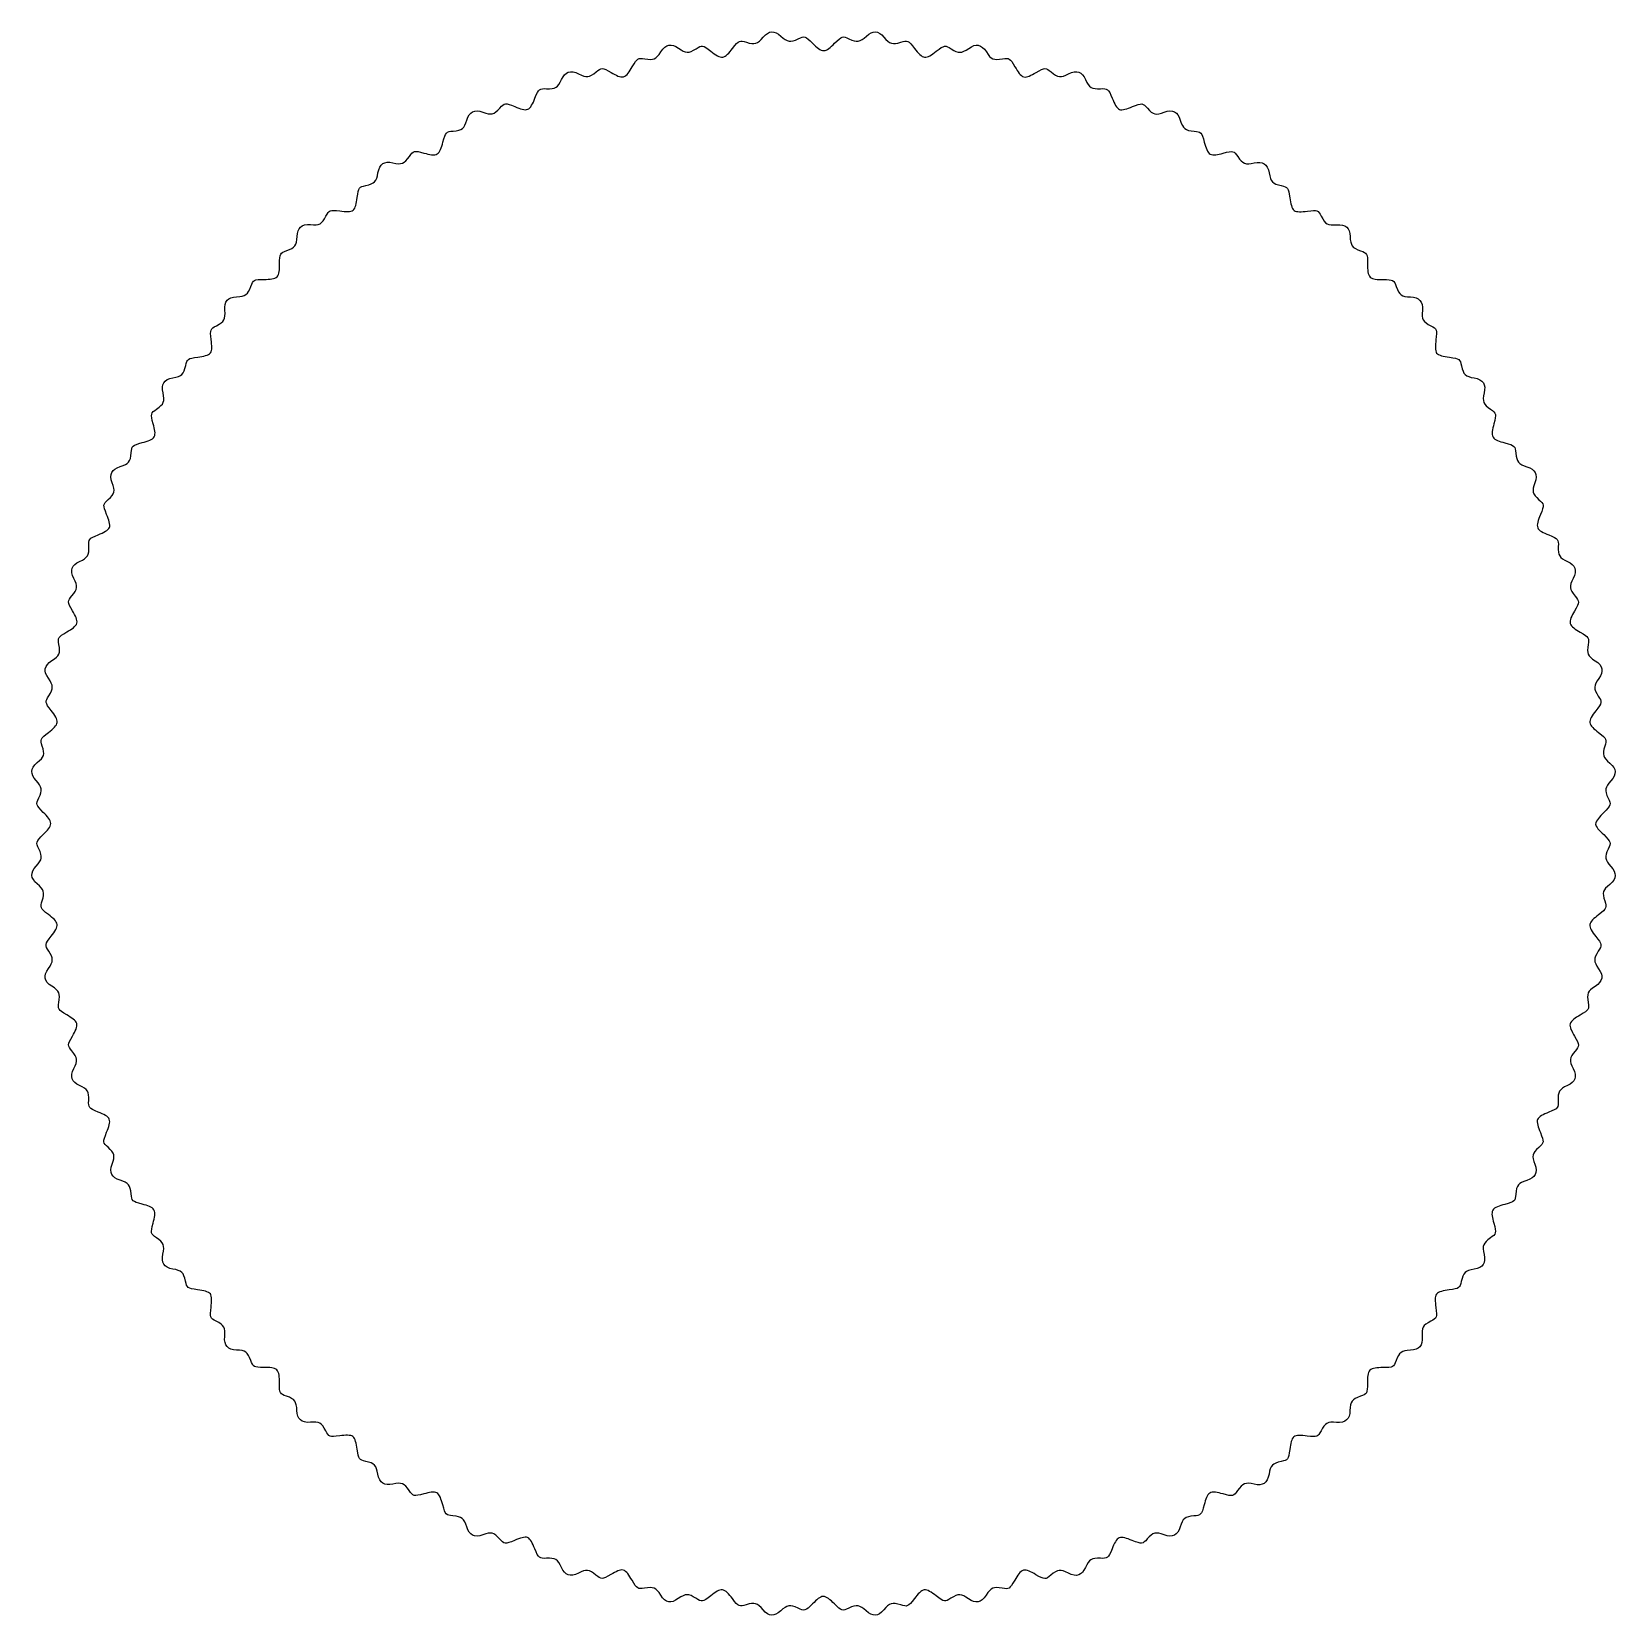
# Model space of a CAD drawing. Header units: centimetres. Extents: x -10.1 to 10.1, y -10.1 to 10.1.
import ezdxf

# ---------------------------------------------------------------- set-up
doc = ezdxf.new("R2010")
doc.units = ezdxf.units.CM
doc.header["$MEASUREMENT"] = 0
doc.layers.add('Layer 1', color=7, linetype='Continuous')

msp = doc.modelspace()

# ---------------------------------------------------------------- linework, layer by layer
at = {"layer": 'Layer 1'}
msp.add_open_spline([(-9.93643, -0.13917), (-10.02909, -0.23268), (-10.03043, -0.24232), (-9.99183, -0.32272), (-9.99183, -0.32272), (-9.94306, -0.42432), (-9.94968, -0.46047), (-10.02656, -0.54431), (-10.02656, -0.54431), (-10.06494, -0.58617), (-10.08344, -0.6236), (-10.08113, -0.66007), (-10.08113, -0.66007), (-10.07882, -0.69656), (-10.05586, -0.73171), (-10.0125, -0.76838), (-10.0125, -0.76838), (-9.92565, -0.84184), (-9.9141, -0.87643), (-9.94966, -0.98335), (-9.94966, -0.98335), (-9.97781, -1.068), (-9.97483, -1.07756), (-9.87111, -1.15864), (-9.87111, -1.15864), (-9.81248, -1.20447), (-9.76345, -1.24417), (-9.75784, -1.28432), (-9.75784, -1.28432), (-9.75256, -1.32209), (-9.78943, -1.37576), (-9.83473, -1.4348), (-9.83473, -1.4348), (-9.91487, -1.53924), (-9.91457, -1.54922), (-9.86615, -1.62414), (-9.86615, -1.62414), (-9.80498, -1.71878), (-9.80538, -1.75538), (-9.87111, -1.84821), (-9.87111, -1.84821), (-9.90393, -1.89456), (-9.91768, -1.93385), (-9.9108, -1.96975), (-9.9108, -1.96975), (-9.90392, -2.00564), (-9.87568, -2.04254), (-9.82729, -2.07228), (-9.82729, -2.07228), (-9.73038, -2.13183), (-9.71807, -2.16627), (-9.73717, -2.27733), (-9.73717, -2.27733), (-9.75229, -2.36524), (-9.75018, -2.36946), (-9.63712, -2.43691), (-9.63712, -2.43691), (-9.57321, -2.47504), (-9.5211, -2.5036), (-9.50896, -2.54605), (-9.50896, -2.54605), (-9.49682, -2.5885), (-9.52761, -2.64221), (-9.56518, -2.70645), (-9.56518, -2.70645), (-9.63164, -2.82009), (-9.62835, -2.82833), (-9.57097, -2.89662), (-9.57097, -2.89662), (-9.49848, -2.98291), (-9.49331, -3.01875), (-9.54699, -3.11904), (-9.54699, -3.11904), (-9.57379, -3.16911), (-9.58063, -3.21604), (-9.56849, -3.2505), (-9.56849, -3.2505), (-9.55634, -3.28499), (-9.52511, -3.31298), (-9.47341, -3.33649), (-9.47341, -3.33649), (-9.36986, -3.38357), (-9.35161, -3.41492), (-9.35683, -3.52749), (-9.35683, -3.52749), (-9.36096, -3.61661), (-9.3579, -3.62552), (-9.23611, -3.67549), (-9.23611, -3.67549), (-9.16726, -3.70374), (-9.11006, -3.72891), (-9.09472, -3.76644), (-9.09472, -3.76644), (-9.0803, -3.80174), (-9.10176, -3.86355), (-9.12945, -3.93263), (-9.12945, -3.93263), (-9.17842, -4.05483), (-9.17724, -4.06451), (-9.11043, -4.12363), (-9.11043, -4.12363), (-9.02604, -4.1983), (-9.01818, -4.23084), (-9.05917, -4.33695), (-9.05917, -4.33695), (-9.07963, -4.38993), (-9.07875, -4.4365), (-9.06248, -4.46924), (-9.06248, -4.46924), (-9.04622, -4.50197), (-9.01166, -4.52499), (-8.95747, -4.542), (-8.95747, -4.542), (-8.84894, -4.57607), (-8.82546, -4.60491), (-8.81691, -4.71729), (-8.81691, -4.71729), (-8.81015, -4.80624), (-8.80414, -4.81313), (-8.67718, -4.84793), (-8.67718, -4.84793), (-8.60541, -4.8676), (-8.54888, -4.88218), (-8.52587, -4.91986), (-8.52587, -4.91986), (-8.50286, -4.95754), (-8.51834, -5.01743), (-8.53745, -5.08936), (-8.53745, -5.08936), (-8.57124, -5.21659), (-8.56709, -5.22481), (-8.49363, -5.2754), (-8.49363, -5.2754), (-8.40082, -5.33933), (-8.38741, -5.37283), (-8.4126, -5.48376), (-8.4126, -5.48376), (-8.42518, -5.53914), (-8.42194, -5.58057), (-8.40185, -5.61109), (-8.40185, -5.61109), (-8.38175, -5.64163), (-8.34134, -5.66492), (-8.28527, -5.67393), (-8.28527, -5.67393), (-8.17296, -5.69196), (-8.14868, -5.71859), (-8.12404, -5.82855), (-8.12404, -5.82855), (-8.10452, -5.9156), (-8.10047, -5.91839), (-7.97025, -5.93769), (-7.97025, -5.93769), (-7.89663, -5.9486), (-7.83286, -5.95844), (-7.80819, -5.99061), (-7.80819, -5.99061), (-7.78499, -6.02087), (-7.79052, -6.08618), (-7.79909, -6.16011), (-7.79909, -6.16011), (-7.81426, -6.29088), (-7.81194, -6.2956), (-7.73294, -6.33705), (-7.73294, -6.33705), (-7.63315, -6.3894), (-7.6137, -6.41987), (-7.62545, -6.53301), (-7.62545, -6.53301), (-7.63132, -6.5895), (-7.61912, -6.63466), (-7.59486, -6.66199), (-7.59486, -6.66199), (-7.5706, -6.68933), (-7.53172, -6.70274), (-7.47497, -6.70498), (-7.47497, -6.70498), (-7.36131, -6.70948), (-7.33148, -6.73103), (-7.2939, -6.83727), (-7.2939, -6.83727), (-7.26415, -6.92136), (-7.25687, -6.92689), (-7.12523, -6.92739), (-7.12523, -6.92739), (-7.05081, -6.92767), (-6.99281, -6.92683), (-6.96152, -6.95798), (-6.96152, -6.95798), (-6.93023, -6.98913), (-6.92873, -7.04975), (-6.92845, -7.12417), (-6.92845, -7.12417), (-6.92795, -7.25581), (-6.92242, -7.26309), (-6.83833, -7.29284), (-6.83833, -7.29284), (-6.73209, -7.33042), (-6.71054, -7.36025), (-6.70604, -7.47391), (-6.70604, -7.47391), (-6.70379, -7.53066), (-6.68956, -7.56954), (-6.66222, -7.5938), (-6.66222, -7.5938), (-6.63488, -7.61806), (-6.59055, -7.63109), (-6.53406, -7.62522), (-6.53406, -7.62522), (-6.42092, -7.61347), (-6.39046, -7.63292), (-6.3381, -7.73271), (-6.3381, -7.73271), (-6.29666, -7.8117), (-6.29193, -7.8132), (-6.16116, -7.79803), (-6.16116, -7.79803), (-6.08723, -7.78945), (-6.02383, -7.78246), (-5.99166, -7.80713), (-5.99166, -7.80713), (-5.9614, -7.83033), (-5.94965, -7.89557), (-5.93874, -7.96919), (-5.93874, -7.96919), (-5.91944, -8.09941), (-5.91664, -8.10347), (-5.8296, -8.12298), (-5.8296, -8.12298), (-5.71964, -8.14763), (-5.69302, -8.17273), (-5.67498, -8.28504), (-5.67498, -8.28504), (-5.66598, -8.34111), (-5.64267, -8.38153), (-5.61214, -8.40162), (-5.61214, -8.40162), (-5.58161, -8.42172), (-5.54019, -8.42494), (-5.48481, -8.41237), (-5.48481, -8.41237), (-5.37388, -8.38718), (-5.34037, -8.40059), (-5.27645, -8.4934), (-5.27645, -8.4934), (-5.22585, -8.56687), (-5.21765, -8.57101), (-5.09041, -8.53722), (-5.09041, -8.53722), (-5.01848, -8.51812), (-4.96171, -8.50206), (-4.92339, -8.52399), (-4.92339, -8.52399), (-4.88507, -8.54592), (-4.86865, -8.60435), (-4.84898, -8.67613), (-4.84898, -8.67613), (-4.81418, -8.80309), (-4.80729, -8.80993), (-4.71834, -8.81669), (-4.71834, -8.81669), (-4.60597, -8.82523), (-4.57712, -8.84872), (-4.54305, -8.95725), (-4.54305, -8.95725), (-4.52604, -9.01144), (-4.50302, -9.04516), (-4.47029, -9.06143), (-4.47029, -9.06143), (-4.43756, -9.0777), (-4.39098, -9.07941), (-4.338, -9.05895), (-4.338, -9.05895), (-4.23189, -9.01797), (-4.19935, -9.02582), (-4.12468, -9.11021), (-4.12468, -9.11021), (-4.06557, -9.17702), (-4.05588, -9.1782), (-3.93368, -9.12923), (-3.93368, -9.12923), (-3.8646, -9.10155), (-3.80502, -9.07834), (-3.76749, -9.09368), (-3.76749, -9.09368), (-3.73219, -9.1081), (-3.70479, -9.16704), (-3.67654, -9.23589), (-3.67654, -9.23589), (-3.62656, -9.35768), (-3.61765, -9.36074), (-3.52854, -9.35661), (-3.52854, -9.35661), (-3.41597, -9.35139), (-3.38463, -9.36964), (-3.33754, -9.47319), (-3.33754, -9.47319), (-3.31403, -9.52489), (-3.28685, -9.55613), (-3.25238, -9.56827), (-3.25238, -9.56827), (-3.21791, -9.58041), (-3.17099, -9.57358), (-3.12092, -9.54677), (-3.12092, -9.54677), (-3.02063, -9.49309), (-2.98396, -9.49826), (-2.89768, -9.57075), (-2.89768, -9.57075), (-2.82938, -9.62813), (-2.82115, -9.63143), (-2.70751, -9.56496), (-2.70751, -9.56496), (-2.64327, -9.52739), (-2.59319, -9.49698), (-2.55041, -9.50791), (-2.55041, -9.50791), (-2.50763, -9.51884), (-2.47609, -9.57298), (-2.43796, -9.63689), (-2.43796, -9.63689), (-2.37051, -9.74994), (-2.3663, -9.75205), (-2.27838, -9.73694), (-2.27838, -9.73694), (-2.16732, -9.71784), (-2.13288, -9.73015), (-2.07333, -9.82706), (-2.07333, -9.82706), (-2.0436, -9.87545), (-2.0067, -9.90369), (-1.9708, -9.91057), (-1.9708, -9.91057), (-1.9349, -9.91745), (-1.89561, -9.9037), (-1.84926, -9.87088), (-1.84926, -9.87088), (-1.75643, -9.80515), (-1.71983, -9.80475), (-1.62519, -9.86592), (-1.62519, -9.86592), (-1.55027, -9.91434), (-1.54029, -9.91464), (-1.43585, -9.8345), (-1.43585, -9.8345), (-1.37681, -9.78919), (-1.32634, -9.75281), (-1.2862, -9.75843), (-1.2862, -9.75843), (-1.24844, -9.76371), (-1.20553, -9.81224), (-1.1597, -9.87088), (-1.1597, -9.87088), (-1.07863, -9.9746), (-1.06989, -9.97758), (-0.98524, -9.94943), (-0.98524, -9.94943), (-0.87831, -9.91387), (-0.8429, -9.92625), (-0.76944, -10.0131), (-0.76944, -10.0131), (-0.73276, -10.05646), (-0.6976, -10.07859), (-0.66113, -10.0809), (-0.66113, -10.0809), (-0.62465, -10.08321), (-0.58723, -10.06554), (-0.54537, -10.02716), (-0.54537, -10.02716), (-0.46153, -9.95028), (-0.42537, -9.94366), (-0.32378, -9.99243), (-0.32378, -9.99243), (-0.24336, -10.03104), (-0.23373, -10.0297), (-0.14023, -9.93703), (-0.14023, -9.93703), (-0.08737, -9.88464), (-0.04713, -9.84284), (-0.00298, -9.84277), (-0.00298, -9.84277), (0.04117, -9.84269), (0.08554, -9.88464), (0.13841, -9.93703), (0.13841, -9.93703), (0.23192, -10.02969), (0.24155, -10.03103), (0.32196, -9.99243), (0.32196, -9.99243), (0.42355, -9.94366), (0.45971, -9.95028), (0.54355, -10.02716), (0.54355, -10.02716), (0.58541, -10.06554), (0.62283, -10.08322), (0.65931, -10.0809), (0.65931, -10.0809), (0.69579, -10.07859), (0.73012, -10.05646), (0.7668, -10.0131), (0.7668, -10.0131), (0.84026, -9.92625), (0.87567, -9.9147), (0.9826, -9.95026), (0.9826, -9.95026), (1.06725, -9.97841), (1.07599, -9.9746), (1.15706, -9.87088), (1.15706, -9.87088), (1.20289, -9.81225), (1.24342, -9.76405), (1.28356, -9.75843), (1.28356, -9.75843), (1.32132, -9.75315), (1.375, -9.79002), (1.43404, -9.83532), (1.43404, -9.83532), (1.53848, -9.91546), (1.54764, -9.91433), (1.62256, -9.86591), (1.62256, -9.86591), (1.7172, -9.80474), (1.75379, -9.80596), (1.84663, -9.8717), (1.84663, -9.8717), (1.89298, -9.90452), (1.93228, -9.91744), (1.96817, -9.91056), (1.96817, -9.91056), (2.00407, -9.90368), (2.04179, -9.87544), (2.07152, -9.82705), (2.07152, -9.82705), (2.13108, -9.73014), (2.16469, -9.71866), (2.27575, -9.73775), (2.27575, -9.73775), (2.36366, -9.75287), (2.36788, -9.74993), (2.43533, -9.63688), (2.43533, -9.63688), (2.47346, -9.57297), (2.50285, -9.52168), (2.5453, -9.50955), (2.5453, -9.50955), (2.58775, -9.49741), (2.64064, -9.5282), (2.70488, -9.56577), (2.70488, -9.56577), (2.81851, -9.63224), (2.82758, -9.62894), (2.89588, -9.57156), (2.89588, -9.57156), (2.98216, -9.49907), (3.01801, -9.4939), (3.1183, -9.54758), (3.1183, -9.54758), (3.16837, -9.57438), (3.21529, -9.58122), (3.24976, -9.56908), (3.24976, -9.56908), (3.28423, -9.55694), (3.31142, -9.5257), (3.33492, -9.474), (3.33492, -9.474), (3.382, -9.37045), (3.41417, -9.3522), (3.52674, -9.35742), (3.52674, -9.35742), (3.61585, -9.36155), (3.62394, -9.35849), (3.67391, -9.2367), (3.67391, -9.2367), (3.70216, -9.16785), (3.72816, -9.11065), (3.76569, -9.09531), (3.76569, -9.09531), (3.80099, -9.08089), (3.8628, -9.10235), (3.93188, -9.13004), (3.93188, -9.13004), (4.05408, -9.17901), (4.06377, -9.17783), (4.12288, -9.11102), (4.12288, -9.11102), (4.19755, -9.02662), (4.23009, -9.01877), (4.3362, -9.05976), (4.3362, -9.05976), (4.38918, -9.08022), (4.43576, -9.07933), (4.46849, -9.06307), (4.46849, -9.06307), (4.50122, -9.0468), (4.52424, -9.01225), (4.54125, -8.95806), (4.54125, -8.95806), (4.57532, -8.84953), (4.60334, -8.82604), (4.71571, -8.8175), (4.71571, -8.8175), (4.80466, -8.81074), (4.81237, -8.80473), (4.84717, -8.67777), (4.84717, -8.67777), (4.86684, -8.60599), (4.88142, -8.54947), (4.9191, -8.52646), (4.9191, -8.52646), (4.95678, -8.50346), (5.01584, -8.51893), (5.08777, -8.53804), (5.08777, -8.53804), (5.215, -8.57183), (5.22321, -8.56768), (5.27381, -8.49422), (5.27381, -8.49422), (5.33773, -8.40141), (5.37207, -8.388), (5.483, -8.41319), (5.483, -8.41319), (5.53838, -8.42577), (5.5798, -8.42254), (5.61033, -8.40244), (5.61033, -8.40244), (5.64086, -8.38234), (5.66416, -8.34193), (5.67317, -8.28586), (5.67317, -8.28586), (5.69121, -8.17355), (5.71783, -8.14928), (5.82779, -8.12463), (5.82779, -8.12463), (5.91483, -8.10512), (5.91763, -8.10106), (5.93693, -7.97084), (5.93693, -7.97084), (5.94784, -7.89722), (5.95768, -7.83345), (5.98985, -7.80878), (5.98985, -7.80878), (6.02011, -7.78558), (6.08542, -7.79111), (6.15935, -7.79968), (6.15935, -7.79968), (6.29012, -7.81485), (6.29485, -7.81253), (6.33629, -7.73353), (6.33629, -7.73353), (6.38864, -7.63374), (6.41911, -7.61512), (6.53225, -7.62687), (6.53225, -7.62687), (6.58874, -7.63274), (6.63389, -7.61971), (6.66123, -7.59545), (6.66123, -7.59545), (6.68857, -7.57119), (6.70198, -7.53231), (6.70422, -7.47556), (6.70422, -7.47556), (6.70872, -7.3619), (6.73027, -7.33207), (6.83651, -7.29449), (6.83651, -7.29449), (6.92061, -7.26474), (6.92613, -7.25746), (6.92663, -7.12582), (6.92663, -7.12582), (6.92691, -7.0514), (6.92607, -6.9934), (6.95722, -6.96211), (6.95722, -6.96211), (6.98837, -6.93082), (7.04899, -6.92932), (7.12341, -6.92904), (7.12341, -6.92904), (7.25505, -6.92854), (7.26233, -6.92301), (7.29208, -6.83892), (7.29208, -6.83892), (7.32966, -6.73268), (7.35949, -6.71113), (7.47315, -6.70663), (7.47315, -6.70663), (7.5299, -6.70438), (7.56878, -6.69097), (7.59304, -6.66364), (7.59304, -6.66364), (7.6173, -6.6363), (7.63033, -6.59114), (7.62446, -6.53466), (7.62446, -6.53466), (7.61271, -6.42152), (7.63216, -6.39106), (7.73195, -6.3387), (7.73195, -6.3387), (7.81094, -6.29726), (7.81244, -6.29335), (7.79727, -6.16259), (7.79727, -6.16259), (7.78869, -6.08866), (7.7817, -6.02444), (7.80637, -5.99226), (7.80637, -5.99226), (7.82957, -5.962), (7.89481, -5.95025), (7.96843, -5.93934), (7.96843, -5.93934), (8.09865, -5.92004), (8.10271, -5.91724), (8.12222, -5.8302), (8.12222, -5.8302), (8.14687, -5.72024), (8.17197, -5.69445), (8.28428, -5.67641), (8.28428, -5.67641), (8.34035, -5.66741), (8.38077, -5.6441), (8.40086, -5.61357), (8.40086, -5.61357), (8.42096, -5.58304), (8.42418, -5.54162), (8.41161, -5.48624), (8.41161, -5.48624), (8.38642, -5.37531), (8.39983, -5.34097), (8.49264, -5.27705), (8.49264, -5.27705), (8.56611, -5.22645), (8.57025, -5.21825), (8.53646, -5.09101), (8.53646, -5.09101), (8.51736, -5.01908), (8.5013, -4.96314), (8.52323, -4.92482), (8.52323, -4.92482), (8.54516, -4.8865), (8.60442, -4.86925), (8.67619, -4.84958), (8.67619, -4.84958), (8.80315, -4.81478), (8.80916, -4.80789), (8.81592, -4.71894), (8.81592, -4.71894), (8.82446, -4.60657), (8.84795, -4.57855), (8.95648, -4.54448), (8.95648, -4.54448), (9.01067, -4.52747), (9.04522, -4.50445), (9.06149, -4.47172), (9.06149, -4.47172), (9.07776, -4.43899), (9.07865, -4.39241), (9.05818, -4.33943), (9.05818, -4.33943), (9.0172, -4.23332), (9.02505, -4.20078), (9.10944, -4.12611), (9.10944, -4.12611), (9.17625, -4.067), (9.17743, -4.05731), (9.12846, -3.93511), (9.12846, -3.93511), (9.10078, -3.86603), (9.0784, -3.80644), (9.09373, -3.76892), (9.09373, -3.76892), (9.10815, -3.73362), (9.16627, -3.7054), (9.23512, -3.67714), (9.23512, -3.67714), (9.35691, -3.62716), (9.35997, -3.61907), (9.35584, -3.52997), (9.35584, -3.52997), (9.35062, -3.4174), (9.36887, -3.38523), (9.47242, -3.33815), (9.47242, -3.33815), (9.52412, -3.31464), (9.55536, -3.28746), (9.5675, -3.25299), (9.5675, -3.25299), (9.57964, -3.21852), (9.57281, -3.1716), (9.546, -3.12153), (9.546, -3.12153), (9.49232, -3.02124), (9.49832, -2.98539), (9.5708, -2.89911), (9.5708, -2.89911), (9.62818, -2.83081), (9.63148, -2.82175), (9.56501, -2.70811), (9.56501, -2.70811), (9.52744, -2.64387), (9.49703, -2.59462), (9.50796, -2.55184), (9.50796, -2.55184), (9.51889, -2.50906), (9.57221, -2.47752), (9.63612, -2.43939), (9.63612, -2.43939), (9.74917, -2.37194), (9.75211, -2.36773), (9.73699, -2.27981), (9.73699, -2.27981), (9.71789, -2.16875), (9.72937, -2.13431), (9.82629, -2.07476), (9.82629, -2.07476), (9.87468, -2.04503), (9.90292, -2.00731), (9.9098, -1.97141), (9.9098, -1.97141), (9.91668, -1.93551), (9.90376, -1.89622), (9.87094, -1.84987), (9.87094, -1.84987), (9.80521, -1.75704), (9.80481, -1.72044), (9.86598, -1.6258), (9.86598, -1.6258), (9.9144, -1.55088), (9.9147, -1.54173), (9.83456, -1.43728), (9.83456, -1.43728), (9.78925, -1.37824), (9.75205, -1.32694), (9.75767, -1.2868), (9.75767, -1.2868), (9.76295, -1.24904), (9.81231, -1.20696), (9.87094, -1.16112), (9.87094, -1.16112), (9.97466, -1.08005), (9.97764, -1.07048), (9.94949, -0.98583), (9.94949, -0.98583), (9.91393, -0.8789), (9.92365, -0.84706), (10.01233, -0.77582), (10.01233, -0.77582), (10.0566, -0.74025), (10.07865, -0.69902), (10.08096, -0.66255), (10.08096, -0.66255), (10.08326, -0.62607), (10.06477, -0.58865), (10.02639, -0.54679), (10.02639, -0.54679), (9.94951, -0.46295), (9.94372, -0.42679), (9.99249, -0.3252), (9.99249, -0.3252), (10.0311, -0.24478), (10.02893, -0.23515), (9.93627, -0.14165), (9.93627, -0.14165), (9.88388, -0.08879), (9.85636, -0.08045), (9.82961, -0.00936), (9.82961, -0.00936), (9.8413, 0.04283), (9.88388, 0.08661), (9.93627, 0.13947), (9.93627, 0.13947), (10.02893, 0.23298), (10.0311, 0.24262), (9.99249, 0.32302), (9.99249, 0.32302), (9.94372, 0.42462), (9.95034, 0.46077), (10.02722, 0.54461), (10.02722, 0.54461), (10.06561, 0.58647), (10.08328, 0.6239), (10.08096, 0.66037), (10.08096, 0.66037), (10.07866, 0.69686), (10.05652, 0.73118), (10.01316, 0.76786), (10.01316, 0.76786), (9.92631, 0.84132), (9.91393, 0.87674), (9.94949, 0.98366), (9.94949, 0.98366), (9.97764, 1.06831), (9.97466, 1.07705), (9.87094, 1.15812), (9.87094, 1.15812), (9.81231, 1.20395), (9.76411, 1.24448), (9.75849, 1.28462), (9.75849, 1.28462), (9.75321, 1.32239), (9.78925, 1.37606), (9.83456, 1.4351), (9.83456, 1.4351), (9.9147, 1.53954), (9.9144, 1.54869), (9.86598, 1.62362), (9.86598, 1.62362), (9.80481, 1.71826), (9.80603, 1.75486), (9.87177, 1.84769), (9.87177, 1.84769), (9.90459, 1.89404), (9.91751, 1.93333), (9.91063, 1.96923), (9.91063, 1.96923), (9.90375, 2.00512), (9.87551, 2.04285), (9.82712, 2.07258), (9.82712, 2.07258), (9.73021, 2.13213), (9.7179, 2.16657), (9.737, 2.27763), (9.737, 2.27763), (9.75212, 2.36554), (9.75001, 2.36893), (9.63695, 2.43638), (9.63695, 2.43638), (9.57304, 2.47451), (9.52175, 2.5039), (9.50962, 2.54635), (9.50962, 2.54635), (9.49748, 2.5888), (9.52744, 2.64169), (9.56502, 2.70593), (9.56502, 2.70593), (9.63148, 2.81957), (9.62819, 2.82864), (9.57081, 2.89693), (9.57081, 2.89693), (9.49832, 2.98322), (9.49315, 3.01906), (9.54683, 3.11935), (9.54683, 3.11935), (9.57363, 3.16942), (9.58047, 3.21635), (9.56833, 3.25081), (9.56833, 3.25081), (9.55618, 3.2853), (9.52495, 3.31247), (9.47325, 3.33597), (9.47325, 3.33597), (9.3697, 3.38305), (9.35227, 3.41523), (9.35749, 3.52779), (9.35749, 3.52779), (9.36162, 3.61691), (9.35773, 3.62499), (9.23595, 3.67496), (9.23595, 3.67496), (9.1671, 3.70321), (9.1099, 3.72921), (9.09456, 3.76674), (9.09456, 3.76674), (9.08014, 3.80204), (9.1016, 3.86385), (9.12929, 3.93293), (9.12929, 3.93293), (9.17826, 4.05513), (9.17708, 4.06481), (9.11027, 4.12393), (9.11027, 4.12393), (9.02588, 4.1986), (9.01802, 4.23114), (9.05901, 4.33725), (9.05901, 4.33725), (9.07947, 4.39023), (9.07859, 4.4368), (9.06232, 4.46954), (9.06232, 4.46954), (9.04606, 4.50227), (9.0115, 4.52529), (8.95731, 4.5423), (8.95731, 4.5423), (8.84878, 4.57637), (8.8253, 4.60439), (8.81675, 4.71676), (8.81675, 4.71676), (8.80999, 4.80571), (8.80398, 4.81342), (8.67702, 4.84822), (8.67702, 4.84822), (8.60525, 4.86789), (8.54954, 4.88247), (8.52654, 4.92015), (8.52654, 4.92015), (8.50354, 4.95783), (8.51819, 5.01689), (8.53729, 5.08882), (8.53729, 5.08882), (8.57108, 5.21605), (8.56693, 5.22427), (8.49347, 5.27486), (8.49347, 5.27486), (8.40066, 5.33879), (8.38725, 5.37312), (8.41244, 5.48405), (8.41244, 5.48405), (8.42502, 5.53943), (8.42261, 5.58086), (8.40252, 5.61138), (8.40252, 5.61138), (8.38242, 5.64192), (8.34119, 5.66521), (8.28511, 5.67422), (8.28511, 5.67422), (8.1728, 5.69225), (8.14852, 5.71888), (8.12388, 5.82884), (8.12388, 5.82884), (8.10436, 5.91589), (8.10031, 5.91868), (7.97009, 5.93798), (7.97009, 5.93798), (7.89647, 5.94889), (7.8327, 5.95873), (7.80803, 5.9909), (7.80803, 5.9909), (7.78483, 6.02116), (7.79036, 6.08647), (7.79893, 6.1604), (7.79893, 6.1604), (7.8141, 6.29117), (7.81178, 6.29589), (7.73278, 6.33734), (7.73278, 6.33734), (7.63299, 6.38969), (7.61437, 6.42016), (7.62612, 6.5333), (7.62612, 6.5333), (7.63199, 6.58979), (7.61896, 6.63412), (7.5947, 6.66146), (7.5947, 6.66146), (7.57044, 6.6888), (7.53156, 6.70303), (7.47481, 6.70528), (7.47481, 6.70528), (7.36115, 6.70978), (7.33132, 6.73051), (7.29374, 6.83674), (7.29374, 6.83674), (7.26399, 6.92083), (7.25671, 6.92719), (7.12507, 6.92769), (7.12507, 6.92769), (7.05065, 6.92797), (6.99265, 6.92713), (6.96136, 6.95828), (6.96136, 6.95828), (6.93007, 6.98943), (6.92857, 7.05005), (6.92829, 7.12447), (6.92829, 7.12447), (6.92779, 7.25611), (6.92226, 7.26339), (6.83817, 7.29314), (6.83817, 7.29314), (6.73193, 7.33072), (6.71038, 7.36055), (6.70588, 7.47421), (6.70588, 7.47421), (6.70363, 7.53096), (6.69022, 7.56984), (6.66289, 7.5941), (6.66289, 7.5941), (6.63555, 7.61836), (6.59039, 7.63056), (6.53391, 7.62469), (6.53391, 7.62469), (6.42077, 7.61294), (6.39031, 7.63239), (6.33795, 7.73218), (6.33795, 7.73218), (6.29651, 7.81117), (6.2926, 7.8135), (6.16184, 7.79833), (6.16184, 7.79833), (6.08791, 7.78975), (6.02369, 7.78276), (5.99151, 7.80743), (5.99151, 7.80743), (5.96125, 7.83063), (5.9495, 7.89587), (5.93859, 7.96949), (5.93859, 7.96949), (5.91929, 8.09971), (5.91649, 8.10377), (5.82945, 8.12328), (5.82945, 8.12328), (5.71949, 8.14793), (5.69287, 8.1722), (5.67483, 8.28451), (5.67483, 8.28451), (5.66583, 8.34058), (5.64252, 8.38182), (5.61199, 8.40192), (5.61199, 8.40192), (5.58146, 8.42202), (5.54004, 8.42442), (5.48466, 8.41184), (5.48466, 8.41184), (5.37373, 8.38665), (5.34022, 8.40006), (5.2763, 8.49287), (5.2763, 8.49287), (5.2257, 8.56633), (5.2175, 8.57048), (5.09026, 8.53669), (5.09026, 8.53669), (5.01833, 8.51759), (4.96239, 8.50236), (4.92407, 8.52429), (4.92407, 8.52429), (4.88575, 8.54622), (4.8685, 8.60465), (4.84883, 8.67643), (4.84883, 8.67643), (4.81403, 8.80339), (4.80714, 8.8094), (4.71819, 8.81616), (4.71819, 8.81616), (4.60582, 8.8247), (4.5778, 8.84819), (4.54373, 8.95672), (4.54373, 8.95672), (4.52672, 9.01091), (4.50287, 9.04546), (4.47014, 9.06173), (4.47014, 9.06173), (4.43741, 9.078), (4.39165, 9.07889), (4.33868, 9.05842), (4.33868, 9.05842), (4.23257, 9.01744), (4.19921, 9.02529), (4.12453, 9.10968), (4.12453, 9.10968), (4.06542, 9.17649), (4.05573, 9.17767), (3.93353, 9.1287), (3.93353, 9.1287), (3.86445, 9.10102), (3.80569, 9.07864), (3.76817, 9.09397), (3.76817, 9.09397), (3.73287, 9.10839), (3.70465, 9.16733), (3.67639, 9.23618), (3.67639, 9.23618), (3.62641, 9.35797), (3.6175, 9.36103), (3.52839, 9.3569), (3.52839, 9.3569), (3.41582, 9.35168), (3.38448, 9.36911), (3.33739, 9.47266), (3.33739, 9.47266), (3.31388, 9.52436), (3.2867, 9.5556), (3.25223, 9.56774), (3.25223, 9.56774), (3.21776, 9.57988), (3.17084, 9.57305), (3.12077, 9.54624), (3.12077, 9.54624), (3.02048, 9.49256), (2.98463, 9.49856), (2.89835, 9.57104), (2.89835, 9.57104), (2.83005, 9.62842), (2.82099, 9.63172), (2.70735, 9.56525), (2.70735, 9.56525), (2.64311, 9.52768), (2.59303, 9.49727), (2.55025, 9.5082), (2.55025, 9.5082), (2.50747, 9.51913), (2.47593, 9.57245), (2.4378, 9.63636), (2.4378, 9.63636), (2.37035, 9.74941), (2.36614, 9.75235), (2.27823, 9.73723), (2.27823, 9.73723), (2.16717, 9.71813), (2.13356, 9.72961), (2.074, 9.82653), (2.074, 9.82653), (2.04427, 9.87492), (2.00655, 9.90316), (1.97065, 9.91004), (1.97065, 9.91004), (1.93475, 9.91692), (1.89546, 9.904), (1.84911, 9.87118), (1.84911, 9.87118), (1.75628, 9.80545), (1.71968, 9.80422), (1.62504, 9.86539), (1.62504, 9.86539), (1.55012, 9.91381), (1.54097, 9.91494), (1.43652, 9.8348), (1.43652, 9.8348), (1.37748, 9.78949), (1.32619, 9.75229), (1.28604, 9.75791), (1.28604, 9.75791), (1.24828, 9.76319), (1.20537, 9.81172), (1.15954, 9.87036), (1.15954, 9.87036), (1.07847, 9.97408), (1.06973, 9.97788), (0.98508, 9.94974), (0.98508, 9.94974), (0.87815, 9.91418), (0.84274, 9.92573), (0.76928, 10.01258), (0.76928, 10.01258), (0.7326, 10.05592), (0.69827, 10.07888), (0.66179, 10.08119), (0.66179, 10.08119), (0.62531, 10.0835), (0.58789, 10.065), (0.54603, 10.02662), (0.54603, 10.02662), (0.46219, 9.94974), (0.4252, 9.94312), (0.32361, 9.99189), (0.32361, 9.99189), (0.24319, 10.0305), (0.23439, 10.02916), (0.14088, 9.93649), (0.14088, 9.93649), (0.08802, 9.8841), (0.04695, 9.8423), (0.0028, 9.84223), (0.0028, 9.84223), (-0.04135, 9.84216), (-0.08572, 9.8841), (-0.13859, 9.93649), (-0.13859, 9.93649), (-0.23209, 10.02916), (-0.24089, 10.0305), (-0.3213, 9.99189), (-0.3213, 9.99189), (-0.42289, 9.94312), (-0.45988, 9.94974), (-0.54372, 10.02662), (-0.54372, 10.02662), (-0.58558, 10.065), (-0.62217, 10.0835), (-0.65865, 10.08119), (-0.65865, 10.08119), (-0.69513, 10.07888), (-0.73029, 10.05592), (-0.76696, 10.01256), (-0.76696, 10.01256), (-0.84042, 9.92571), (-0.87583, 9.91416), (-0.98276, 9.94972), (-0.98276, 9.94972), (-1.06741, 9.97787), (-1.07615, 9.97489), (-1.15722, 9.87117), (-1.15722, 9.87117), (-1.20305, 9.81254), (-1.24358, 9.76434), (-1.28372, 9.75872), (-1.28372, 9.75872), (-1.32148, 9.75344), (-1.37516, 9.78948), (-1.4342, 9.83479), (-1.4342, 9.83479), (-1.53864, 9.91493), (-1.5478, 9.91463), (-1.62272, 9.86621), (-1.62272, 9.86621), (-1.71736, 9.80504), (-1.75395, 9.80627), (-1.84679, 9.872), (-1.84679, 9.872), (-1.89314, 9.90482), (-1.93244, 9.91774), (-1.96834, 9.91086), (-1.96834, 9.91086), (-2.00423, 9.90398), (-2.04195, 9.87574), (-2.07169, 9.82735), (-2.07169, 9.82735), (-2.13124, 9.73044), (-2.16485, 9.71813), (-2.27591, 9.73723), (-2.27591, 9.73723), (-2.36382, 9.75235), (-2.36804, 9.75024), (-2.43549, 9.63718), (-2.43549, 9.63718), (-2.47362, 9.57327), (-2.50301, 9.52198), (-2.54546, 9.50985), (-2.54546, 9.50985), (-2.58791, 9.49771), (-2.6408, 9.52767), (-2.70504, 9.56525), (-2.70504, 9.56525), (-2.81867, 9.63172), (-2.82774, 9.62842), (-2.89604, 9.57104), (-2.89604, 9.57104), (-2.98232, 9.49855), (-3.01817, 9.49338), (-3.11846, 9.54706), (-3.11846, 9.54706), (-3.16853, 9.57386), (-3.21545, 9.5807), (-3.24992, 9.56856), (-3.24992, 9.56856), (-3.28439, 9.55642), (-3.31158, 9.52518), (-3.33508, 9.47348), (-3.33508, 9.47348), (-3.38216, 9.36993), (-3.41351, 9.35251), (-3.52608, 9.35772), (-3.52608, 9.35772), (-3.61519, 9.36185), (-3.6241, 9.35879), (-3.67408, 9.237), (-3.67408, 9.237), (-3.70233, 9.16815), (-3.72833, 9.11012), (-3.76586, 9.09479), (-3.76586, 9.09479), (-3.80116, 9.08037), (-3.86214, 9.10183), (-3.93122, 9.12952), (-3.93122, 9.12952), (-4.05342, 9.17849), (-4.06311, 9.17814), (-4.12222, 9.11133), (-4.12222, 9.11133), (-4.19689, 9.02693), (-4.23026, 9.01826), (-4.33637, 9.05924), (-4.33637, 9.05924), (-4.38935, 9.0797), (-4.43593, 9.07881), (-4.46866, 9.06255), (-4.46866, 9.06255), (-4.50139, 9.04628), (-4.52441, 9.01256), (-4.54142, 8.95837), (-4.54142, 8.95837), (-4.57549, 8.84984), (-4.60351, 8.82635), (-4.71588, 8.81781), (-4.71588, 8.81781), (-4.80483, 8.81105), (-4.81172, 8.80421), (-4.84652, 8.67725), (-4.84652, 8.67725), (-4.86619, 8.60547), (-4.8816, 8.54977), (-4.91928, 8.52677), (-4.91928, 8.52677), (-4.95696, 8.50377), (-5.01602, 8.51924), (-5.08795, 8.53835), (-5.08795, 8.53835), (-5.21518, 8.57214), (-5.22339, 8.56799), (-5.27399, 8.49453), (-5.27399, 8.49453), (-5.33791, 8.40172), (-5.37225, 8.38831), (-5.48318, 8.4135), (-5.48318, 8.4135), (-5.53856, 8.42608), (-5.57998, 8.42285), (-5.61051, 8.40275), (-5.61051, 8.40275), (-5.64104, 8.38265), (-5.66434, 8.34224), (-5.67335, 8.28617), (-5.67335, 8.28617), (-5.69139, 8.17386), (-5.71718, 8.14876), (-5.82714, 8.12411), (-5.82714, 8.12411), (-5.91418, 8.1046), (-5.91781, 8.10137), (-5.93711, 7.97115), (-5.93711, 7.97115), (-5.94802, 7.89753), (-5.95786, 7.83376), (-5.99003, 7.80909), (-5.99003, 7.80909), (-6.02029, 7.78589), (-6.0856, 7.79142), (-6.15953, 7.79999), (-6.15953, 7.79999), (-6.2903, 7.81516), (-6.29503, 7.81284), (-6.33647, 7.73384), (-6.33647, 7.73384), (-6.38882, 7.63405), (-6.41929, 7.6146), (-6.53243, 7.62635), (-6.53243, 7.62635), (-6.58892, 7.63222), (-6.63325, 7.62002), (-6.66059, 7.59576), (-6.66059, 7.59576), (-6.68793, 7.5715), (-6.70216, 7.53262), (-6.70441, 7.47587), (-6.70441, 7.47587), (-6.70891, 7.36221), (-6.72964, 7.33238), (-6.83587, 7.2948), (-6.83587, 7.2948), (-6.91997, 7.26505), (-6.92632, 7.25777), (-6.92682, 7.12613), (-6.92682, 7.12613), (-6.9271, 7.05171), (-6.92626, 6.99371), (-6.95741, 6.96242), (-6.95741, 6.96242), (-6.98856, 6.93113), (-7.04918, 6.92963), (-7.1236, 6.92935), (-7.1236, 6.92935), (-7.25524, 6.92885), (-7.26252, 6.92332), (-7.29227, 6.83923), (-7.29227, 6.83923), (-7.32985, 6.73299), (-7.35968, 6.71144), (-7.47334, 6.70694), (-7.47334, 6.70694), (-7.53009, 6.70469), (-7.56897, 6.69046), (-7.59323, 6.66312), (-7.59323, 6.66312), (-7.61749, 6.63578), (-7.62969, 6.59145), (-7.62382, 6.53496), (-7.62382, 6.53496), (-7.61207, 6.42182), (-7.63152, 6.39136), (-7.73131, 6.339), (-7.73131, 6.339), (-7.8103, 6.29756), (-7.81263, 6.29283), (-7.79746, 6.16206), (-7.79746, 6.16206), (-7.78888, 6.08813), (-7.78189, 6.02473), (-7.80656, 5.99256), (-7.80656, 5.99256), (-7.82976, 5.9623), (-7.895, 5.95055), (-7.96862, 5.93964), (-7.96862, 5.93964), (-8.09884, 5.92034), (-8.1029, 5.91754), (-8.12241, 5.8305), (-8.12241, 5.8305), (-8.14706, 5.72054), (-8.17216, 5.69392), (-8.28447, 5.67588), (-8.28447, 5.67588), (-8.34054, 5.66688), (-8.38096, 5.64357), (-8.40105, 5.61304), (-8.40105, 5.61304), (-8.42115, 5.58251), (-8.42355, 5.54109), (-8.41097, 5.48571), (-8.41097, 5.48571), (-8.38578, 5.37478), (-8.40002, 5.34127), (-8.49283, 5.27735), (-8.49283, 5.27735), (-8.5663, 5.22675), (-8.57044, 5.21855), (-8.53665, 5.09131), (-8.53665, 5.09131), (-8.51755, 5.01938), (-8.50149, 4.96344), (-8.52342, 4.92512), (-8.52342, 4.92512), (-8.54535, 4.8868), (-8.60378, 4.86955), (-8.67556, 4.84988), (-8.67556, 4.84988), (-8.80252, 4.81508), (-8.80936, 4.80819), (-8.81612, 4.71924), (-8.81612, 4.71924), (-8.82466, 4.60687), (-8.84815, 4.57885), (-8.95668, 4.54478), (-8.95668, 4.54478), (-9.01087, 4.52777), (-9.04459, 4.50392), (-9.06086, 4.47119), (-9.06086, 4.47119), (-9.07713, 4.43846), (-9.07884, 4.3927), (-9.05838, 4.33973), (-9.05838, 4.33973), (-9.0174, 4.23362), (-9.02525, 4.20026), (-9.10964, 4.12558), (-9.10964, 4.12558), (-9.17645, 4.06647), (-9.17763, 4.05678), (-9.12866, 3.93458), (-9.12866, 3.93458), (-9.10098, 3.8655), (-9.0786, 3.80674), (-9.09393, 3.76922), (-9.09393, 3.76922), (-9.10835, 3.73392), (-9.16647, 3.7057), (-9.23532, 3.67744), (-9.23532, 3.67744), (-9.35711, 3.62746), (-9.36017, 3.61855), (-9.35604, 3.52944), (-9.35604, 3.52944), (-9.35082, 3.41687), (-9.36907, 3.38553), (-9.47262, 3.33844), (-9.47262, 3.33844), (-9.52432, 3.31493), (-9.55556, 3.28775), (-9.5677, 3.25328), (-9.5677, 3.25328), (-9.57984, 3.21881), (-9.57301, 3.17189), (-9.5462, 3.12182), (-9.5462, 3.12182), (-9.49252, 3.02153), (-9.49769, 2.98568), (-9.57018, 2.8994), (-9.57018, 2.8994), (-9.62756, 2.8311), (-9.63086, 2.82204), (-9.56439, 2.7084), (-9.56439, 2.7084), (-9.52682, 2.64416), (-9.49724, 2.59408), (-9.50817, 2.5513), (-9.50817, 2.5513), (-9.5191, 2.50852), (-9.57242, 2.47698), (-9.63633, 2.43885), (-9.63633, 2.43885), (-9.74938, 2.3714), (-9.75149, 2.36719), (-9.73638, 2.27927), (-9.73638, 2.27927), (-9.71728, 2.16821), (-9.72959, 2.1346), (-9.8265, 2.07504), (-9.8265, 2.07504), (-9.87489, 2.04531), (-9.90313, 2.00759), (-9.91001, 1.97169), (-9.91001, 1.97169), (-9.91689, 1.93579), (-9.90397, 1.8965), (-9.87115, 1.85015), (-9.87115, 1.85015), (-9.80542, 1.75732), (-9.80419, 1.72072), (-9.86536, 1.62608), (-9.86536, 1.62608), (-9.91378, 1.55116), (-9.91491, 1.54201), (-9.83477, 1.43756), (-9.83477, 1.43756), (-9.78946, 1.37852), (-9.75226, 1.32722), (-9.75788, 1.28708), (-9.75788, 1.28708), (-9.76316, 1.24932), (-9.81169, 1.20641), (-9.87033, 1.16058), (-9.87033, 1.16058), (-9.97405, 1.07951), (-9.97785, 1.07077), (-9.94971, 0.98612), (-9.94971, 0.98612), (-9.91415, 0.87919), (-9.92387, 0.84652), (-10.01255, 0.77528), (-10.01255, 0.77528), (-10.05682, 0.73971), (-10.07886, 0.69931), (-10.08118, 0.66283), (-10.08118, 0.66283), (-10.08349, 0.62635), (-10.06499, 0.58893), (-10.02661, 0.54707), (-10.02661, 0.54707), (-9.94973, 0.46323), (-9.94311, 0.42707), (-9.99188, 0.32548), (-9.99188, 0.32548), (-10.03049, 0.24506), (-10.02915, 0.23543), (-9.93648, 0.14193), (-9.93648, 0.14193), (-9.88409, 0.08907), (-9.8421, 0.04765), (-9.8414, 0.00096), (-9.8414, 0.00096), (-9.84089, -0.04333), (-9.8841, -0.08632), (-9.93648, -0.13919), (-9.93648, -0.13919), (-9.93648, -0.13919), (-9.93643, -0.13917), (-9.93643, -0.13917)], degree=3, knots=[0, 0, 0, 0, 0.00259067, 0.00259067, 0.00259067, 0.00259067, 0.00518135, 0.00518135, 0.00518135, 0.00518135, 0.00777202, 0.00777202, 0.00777202, 0.00777202, 0.01036269, 0.01036269, 0.01036269, 0.01036269, 0.01295337, 0.01295337, 0.01295337, 0.01295337, 0.01554404, 0.01554404, 0.01554404, 0.01554404, 0.01813472, 0.01813472, 0.01813472, 0.01813472, 0.02072539, 0.02072539, 0.02072539, 0.02072539, 0.02331606, 0.02331606, 0.02331606, 0.02331606, 0.02590674, 0.02590674, 0.02590674, 0.02590674, 0.02849741, 0.02849741, 0.02849741, 0.02849741, 0.03108808, 0.03108808, 0.03108808, 0.03108808, 0.03367876, 0.03367876, 0.03367876, 0.03367876, 0.03626943, 0.03626943, 0.03626943, 0.03626943, 0.0388601, 0.0388601, 0.0388601, 0.0388601, 0.04145078, 0.04145078, 0.04145078, 0.04145078, 0.04404145, 0.04404145, 0.04404145, 0.04404145, 0.04663212, 0.04663212, 0.04663212, 0.04663212, 0.0492228, 0.0492228, 0.0492228, 0.0492228, 0.05181347, 0.05181347, 0.05181347, 0.05181347, 0.05440415, 0.05440415, 0.05440415, 0.05440415, 0.05699482, 0.05699482, 0.05699482, 0.05699482, 0.05958549, 0.05958549, 0.05958549, 0.05958549, 0.06217617, 0.06217617, 0.06217617, 0.06217617, 0.06476684, 0.06476684, 0.06476684, 0.06476684, 0.06735751, 0.06735751, 0.06735751, 0.06735751, 0.06994819, 0.06994819, 0.06994819, 0.06994819, 0.07253886, 0.07253886, 0.07253886, 0.07253886, 0.07512953, 0.07512953, 0.07512953, 0.07512953, 0.07772021, 0.07772021, 0.07772021, 0.07772021, 0.08031088, 0.08031088, 0.08031088, 0.08031088, 0.08290155, 0.08290155, 0.08290155, 0.08290155, 0.08549223, 0.08549223, 0.08549223, 0.08549223, 0.0880829, 0.0880829, 0.0880829, 0.0880829, 0.09067358, 0.09067358, 0.09067358, 0.09067358, 0.09326425, 0.09326425, 0.09326425, 0.09326425, 0.09585492, 0.09585492, 0.09585492, 0.09585492, 0.0984456, 0.0984456, 0.0984456, 0.0984456, 0.10103627, 0.10103627, 0.10103627, 0.10103627, 0.10362694, 0.10362694, 0.10362694, 0.10362694, 0.10621762, 0.10621762, 0.10621762, 0.10621762, 0.10880829, 0.10880829, 0.10880829, 0.10880829, 0.11139896, 0.11139896, 0.11139896, 0.11139896, 0.11398964, 0.11398964, 0.11398964, 0.11398964, 0.11658031, 0.11658031, 0.11658031, 0.11658031, 0.11917098, 0.11917098, 0.11917098, 0.11917098, 0.12176166, 0.12176166, 0.12176166, 0.12176166, 0.12435233, 0.12435233, 0.12435233, 0.12435233, 0.12694301, 0.12694301, 0.12694301, 0.12694301, 0.12953368, 0.12953368, 0.12953368, 0.12953368, 0.13212435, 0.13212435, 0.13212435, 0.13212435, 0.13471503, 0.13471503, 0.13471503, 0.13471503, 0.1373057, 0.1373057, 0.1373057, 0.1373057, 0.13989637, 0.13989637, 0.13989637, 0.13989637, 0.14248705, 0.14248705, 0.14248705, 0.14248705, 0.14507772, 0.14507772, 0.14507772, 0.14507772, 0.14766839, 0.14766839, 0.14766839, 0.14766839, 0.15025907, 0.15025907, 0.15025907, 0.15025907, 0.15284974, 0.15284974, 0.15284974, 0.15284974, 0.15544041, 0.15544041, 0.15544041, 0.15544041, 0.15803109, 0.15803109, 0.15803109, 0.15803109, 0.16062176, 0.16062176, 0.16062176, 0.16062176, 0.16321244, 0.16321244, 0.16321244, 0.16321244, 0.16580311, 0.16580311, 0.16580311, 0.16580311, 0.16839378, 0.16839378, 0.16839378, 0.16839378, 0.17098446, 0.17098446, 0.17098446, 0.17098446, 0.17357513, 0.17357513, 0.17357513, 0.17357513, 0.1761658, 0.1761658, 0.1761658, 0.1761658, 0.17875648, 0.17875648, 0.17875648, 0.17875648, 0.18134715, 0.18134715, 0.18134715, 0.18134715, 0.18393782, 0.18393782, 0.18393782, 0.18393782, 0.1865285, 0.1865285, 0.1865285, 0.1865285, 0.18911917, 0.18911917, 0.18911917, 0.18911917, 0.19170984, 0.19170984, 0.19170984, 0.19170984, 0.19430052, 0.19430052, 0.19430052, 0.19430052, 0.19689119, 0.19689119, 0.19689119, 0.19689119, 0.19948187, 0.19948187, 0.19948187, 0.19948187, 0.20207254, 0.20207254, 0.20207254, 0.20207254, 0.20466321, 0.20466321, 0.20466321, 0.20466321, 0.20725389, 0.20725389, 0.20725389, 0.20725389, 0.20984456, 0.20984456, 0.20984456, 0.20984456, 0.21243523, 0.21243523, 0.21243523, 0.21243523, 0.21502591, 0.21502591, 0.21502591, 0.21502591, 0.21761658, 0.21761658, 0.21761658, 0.21761658, 0.22020725, 0.22020725, 0.22020725, 0.22020725, 0.22279793, 0.22279793, 0.22279793, 0.22279793, 0.2253886, 0.2253886, 0.2253886, 0.2253886, 0.22797927, 0.22797927, 0.22797927, 0.22797927, 0.23056995, 0.23056995, 0.23056995, 0.23056995, 0.23316062, 0.23316062, 0.23316062, 0.23316062, 0.2357513, 0.2357513, 0.2357513, 0.2357513, 0.23834197, 0.23834197, 0.23834197, 0.23834197, 0.24093264, 0.24093264, 0.24093264, 0.24093264, 0.24352332, 0.24352332, 0.24352332, 0.24352332, 0.24611399, 0.24611399, 0.24611399, 0.24611399, 0.24870466, 0.24870466, 0.24870466, 0.24870466, 0.25129534, 0.25129534, 0.25129534, 0.25129534, 0.25388601, 0.25388601, 0.25388601, 0.25388601, 0.25647668, 0.25647668, 0.25647668, 0.25647668, 0.25906736, 0.25906736, 0.25906736, 0.25906736, 0.26165803, 0.26165803, 0.26165803, 0.26165803, 0.2642487, 0.2642487, 0.2642487, 0.2642487, 0.26683938, 0.26683938, 0.26683938, 0.26683938, 0.26943005, 0.26943005, 0.26943005, 0.26943005, 0.27202073, 0.27202073, 0.27202073, 0.27202073, 0.2746114, 0.2746114, 0.2746114, 0.2746114, 0.27720207, 0.27720207, 0.27720207, 0.27720207, 0.27979275, 0.27979275, 0.27979275, 0.27979275, 0.28238342, 0.28238342, 0.28238342, 0.28238342, 0.28497409, 0.28497409, 0.28497409, 0.28497409, 0.28756477, 0.28756477, 0.28756477, 0.28756477, 0.29015544, 0.29015544, 0.29015544, 0.29015544, 0.29274611, 0.29274611, 0.29274611, 0.29274611, 0.29533679, 0.29533679, 0.29533679, 0.29533679, 0.29792746, 0.29792746, 0.29792746, 0.29792746, 0.30051813, 0.30051813, 0.30051813, 0.30051813, 0.30310881, 0.30310881, 0.30310881, 0.30310881, 0.30569948, 0.30569948, 0.30569948, 0.30569948, 0.30829016, 0.30829016, 0.30829016, 0.30829016, 0.31088083, 0.31088083, 0.31088083, 0.31088083, 0.3134715, 0.3134715, 0.3134715, 0.3134715, 0.31606218, 0.31606218, 0.31606218, 0.31606218, 0.31865285, 0.31865285, 0.31865285, 0.31865285, 0.32124352, 0.32124352, 0.32124352, 0.32124352, 0.3238342, 0.3238342, 0.3238342, 0.3238342, 0.32642487, 0.32642487, 0.32642487, 0.32642487, 0.32901554, 0.32901554, 0.32901554, 0.32901554, 0.33160622, 0.33160622, 0.33160622, 0.33160622, 0.33419689, 0.33419689, 0.33419689, 0.33419689, 0.33678756, 0.33678756, 0.33678756, 0.33678756, 0.33937824, 0.33937824, 0.33937824, 0.33937824, 0.34196891, 0.34196891, 0.34196891, 0.34196891, 0.34455959, 0.34455959, 0.34455959, 0.34455959, 0.34715026, 0.34715026, 0.34715026, 0.34715026, 0.34974093, 0.34974093, 0.34974093, 0.34974093, 0.35233161, 0.35233161, 0.35233161, 0.35233161, 0.35492228, 0.35492228, 0.35492228, 0.35492228, 0.35751295, 0.35751295, 0.35751295, 0.35751295, 0.36010363, 0.36010363, 0.36010363, 0.36010363, 0.3626943, 0.3626943, 0.3626943, 0.3626943, 0.36528497, 0.36528497, 0.36528497, 0.36528497, 0.36787565, 0.36787565, 0.36787565, 0.36787565, 0.37046632, 0.37046632, 0.37046632, 0.37046632, 0.37305699, 0.37305699, 0.37305699, 0.37305699, 0.37564767, 0.37564767, 0.37564767, 0.37564767, 0.37823834, 0.37823834, 0.37823834, 0.37823834, 0.38082902, 0.38082902, 0.38082902, 0.38082902, 0.38341969, 0.38341969, 0.38341969, 0.38341969, 0.38601036, 0.38601036, 0.38601036, 0.38601036, 0.38860104, 0.38860104, 0.38860104, 0.38860104, 0.39119171, 0.39119171, 0.39119171, 0.39119171, 0.39378238, 0.39378238, 0.39378238, 0.39378238, 0.39637306, 0.39637306, 0.39637306, 0.39637306, 0.39896373, 0.39896373, 0.39896373, 0.39896373, 0.4015544, 0.4015544, 0.4015544, 0.4015544, 0.40414508, 0.40414508, 0.40414508, 0.40414508, 0.40673575, 0.40673575, 0.40673575, 0.40673575, 0.40932642, 0.40932642, 0.40932642, 0.40932642, 0.4119171, 0.4119171, 0.4119171, 0.4119171, 0.41450777, 0.41450777, 0.41450777, 0.41450777, 0.41709845, 0.41709845, 0.41709845, 0.41709845, 0.41968912, 0.41968912, 0.41968912, 0.41968912, 0.42227979, 0.42227979, 0.42227979, 0.42227979, 0.42487047, 0.42487047, 0.42487047, 0.42487047, 0.42746114, 0.42746114, 0.42746114, 0.42746114, 0.43005181, 0.43005181, 0.43005181, 0.43005181, 0.43264249, 0.43264249, 0.43264249, 0.43264249, 0.43523316, 0.43523316, 0.43523316, 0.43523316, 0.43782383, 0.43782383, 0.43782383, 0.43782383, 0.44041451, 0.44041451, 0.44041451, 0.44041451, 0.44300518, 0.44300518, 0.44300518, 0.44300518, 0.44559585, 0.44559585, 0.44559585, 0.44559585, 0.44818653, 0.44818653, 0.44818653, 0.44818653, 0.4507772, 0.4507772, 0.4507772, 0.4507772, 0.45336788, 0.45336788, 0.45336788, 0.45336788, 0.45595855, 0.45595855, 0.45595855, 0.45595855, 0.45854922, 0.45854922, 0.45854922, 0.45854922, 0.4611399, 0.4611399, 0.4611399, 0.4611399, 0.46373057, 0.46373057, 0.46373057, 0.46373057, 0.46632124, 0.46632124, 0.46632124, 0.46632124, 0.46891192, 0.46891192, 0.46891192, 0.46891192, 0.47150259, 0.47150259, 0.47150259, 0.47150259, 0.47409326, 0.47409326, 0.47409326, 0.47409326, 0.47668394, 0.47668394, 0.47668394, 0.47668394, 0.47927461, 0.47927461, 0.47927461, 0.47927461, 0.48186528, 0.48186528, 0.48186528, 0.48186528, 0.48445596, 0.48445596, 0.48445596, 0.48445596, 0.48704663, 0.48704663, 0.48704663, 0.48704663, 0.48963731, 0.48963731, 0.48963731, 0.48963731, 0.49222798, 0.49222798, 0.49222798, 0.49222798, 0.49481865, 0.49481865, 0.49481865, 0.49481865, 0.49740933, 0.49740933, 0.49740933, 0.49740933, 0.5, 0.5, 0.5, 0.5, 0.50259067, 0.50259067, 0.50259067, 0.50259067, 0.50518135, 0.50518135, 0.50518135, 0.50518135, 0.50777202, 0.50777202, 0.50777202, 0.50777202, 0.51036269, 0.51036269, 0.51036269, 0.51036269, 0.51295337, 0.51295337, 0.51295337, 0.51295337, 0.51554404, 0.51554404, 0.51554404, 0.51554404, 0.51813472, 0.51813472, 0.51813472, 0.51813472, 0.52072539, 0.52072539, 0.52072539, 0.52072539, 0.52331606, 0.52331606, 0.52331606, 0.52331606, 0.52590674, 0.52590674, 0.52590674, 0.52590674, 0.52849741, 0.52849741, 0.52849741, 0.52849741, 0.53108808, 0.53108808, 0.53108808, 0.53108808, 0.53367876, 0.53367876, 0.53367876, 0.53367876, 0.53626943, 0.53626943, 0.53626943, 0.53626943, 0.5388601, 0.5388601, 0.5388601, 0.5388601, 0.54145078, 0.54145078, 0.54145078, 0.54145078, 0.54404145, 0.54404145, 0.54404145, 0.54404145, 0.54663212, 0.54663212, 0.54663212, 0.54663212, 0.5492228, 0.5492228, 0.5492228, 0.5492228, 0.55181347, 0.55181347, 0.55181347, 0.55181347, 0.55440415, 0.55440415, 0.55440415, 0.55440415, 0.55699482, 0.55699482, 0.55699482, 0.55699482, 0.55958549, 0.55958549, 0.55958549, 0.55958549, 0.56217617, 0.56217617, 0.56217617, 0.56217617, 0.56476684, 0.56476684, 0.56476684, 0.56476684, 0.56735751, 0.56735751, 0.56735751, 0.56735751, 0.56994819, 0.56994819, 0.56994819, 0.56994819, 0.57253886, 0.57253886, 0.57253886, 0.57253886, 0.57512953, 0.57512953, 0.57512953, 0.57512953, 0.57772021, 0.57772021, 0.57772021, 0.57772021, 0.58031088, 0.58031088, 0.58031088, 0.58031088, 0.58290155, 0.58290155, 0.58290155, 0.58290155, 0.58549223, 0.58549223, 0.58549223, 0.58549223, 0.5880829, 0.5880829, 0.5880829, 0.5880829, 0.59067358, 0.59067358, 0.59067358, 0.59067358, 0.59326425, 0.59326425, 0.59326425, 0.59326425, 0.59585492, 0.59585492, 0.59585492, 0.59585492, 0.5984456, 0.5984456, 0.5984456, 0.5984456, 0.60103627, 0.60103627, 0.60103627, 0.60103627, 0.60362694, 0.60362694, 0.60362694, 0.60362694, 0.60621762, 0.60621762, 0.60621762, 0.60621762, 0.60880829, 0.60880829, 0.60880829, 0.60880829, 0.61139896, 0.61139896, 0.61139896, 0.61139896, 0.61398964, 0.61398964, 0.61398964, 0.61398964, 0.61658031, 0.61658031, 0.61658031, 0.61658031, 0.61917098, 0.61917098, 0.61917098, 0.61917098, 0.62176166, 0.62176166, 0.62176166, 0.62176166, 0.62435233, 0.62435233, 0.62435233, 0.62435233, 0.62694301, 0.62694301, 0.62694301, 0.62694301, 0.62953368, 0.62953368, 0.62953368, 0.62953368, 0.63212435, 0.63212435, 0.63212435, 0.63212435, 0.63471503, 0.63471503, 0.63471503, 0.63471503, 0.6373057, 0.6373057, 0.6373057, 0.6373057, 0.63989637, 0.63989637, 0.63989637, 0.63989637, 0.64248705, 0.64248705, 0.64248705, 0.64248705, 0.64507772, 0.64507772, 0.64507772, 0.64507772, 0.64766839, 0.64766839, 0.64766839, 0.64766839, 0.65025907, 0.65025907, 0.65025907, 0.65025907, 0.65284974, 0.65284974, 0.65284974, 0.65284974, 0.65544041, 0.65544041, 0.65544041, 0.65544041, 0.65803109, 0.65803109, 0.65803109, 0.65803109, 0.66062176, 0.66062176, 0.66062176, 0.66062176, 0.66321244, 0.66321244, 0.66321244, 0.66321244, 0.66580311, 0.66580311, 0.66580311, 0.66580311, 0.66839378, 0.66839378, 0.66839378, 0.66839378, 0.67098446, 0.67098446, 0.67098446, 0.67098446, 0.67357513, 0.67357513, 0.67357513, 0.67357513, 0.6761658, 0.6761658, 0.6761658, 0.6761658, 0.67875648, 0.67875648, 0.67875648, 0.67875648, 0.68134715, 0.68134715, 0.68134715, 0.68134715, 0.68393782, 0.68393782, 0.68393782, 0.68393782, 0.6865285, 0.6865285, 0.6865285, 0.6865285, 0.68911917, 0.68911917, 0.68911917, 0.68911917, 0.69170984, 0.69170984, 0.69170984, 0.69170984, 0.69430052, 0.69430052, 0.69430052, 0.69430052, 0.69689119, 0.69689119, 0.69689119, 0.69689119, 0.69948187, 0.69948187, 0.69948187, 0.69948187, 0.70207254, 0.70207254, 0.70207254, 0.70207254, 0.70466321, 0.70466321, 0.70466321, 0.70466321, 0.70725389, 0.70725389, 0.70725389, 0.70725389, 0.70984456, 0.70984456, 0.70984456, 0.70984456, 0.71243523, 0.71243523, 0.71243523, 0.71243523, 0.71502591, 0.71502591, 0.71502591, 0.71502591, 0.71761658, 0.71761658, 0.71761658, 0.71761658, 0.72020725, 0.72020725, 0.72020725, 0.72020725, 0.72279793, 0.72279793, 0.72279793, 0.72279793, 0.7253886, 0.7253886, 0.7253886, 0.7253886, 0.72797927, 0.72797927, 0.72797927, 0.72797927, 0.73056995, 0.73056995, 0.73056995, 0.73056995, 0.73316062, 0.73316062, 0.73316062, 0.73316062, 0.7357513, 0.7357513, 0.7357513, 0.7357513, 0.73834197, 0.73834197, 0.73834197, 0.73834197, 0.74093264, 0.74093264, 0.74093264, 0.74093264, 0.74352332, 0.74352332, 0.74352332, 0.74352332, 0.74611399, 0.74611399, 0.74611399, 0.74611399, 0.74870466, 0.74870466, 0.74870466, 0.74870466, 0.75129534, 0.75129534, 0.75129534, 0.75129534, 0.75388601, 0.75388601, 0.75388601, 0.75388601, 0.75647668, 0.75647668, 0.75647668, 0.75647668, 0.75906736, 0.75906736, 0.75906736, 0.75906736, 0.76165803, 0.76165803, 0.76165803, 0.76165803, 0.7642487, 0.7642487, 0.7642487, 0.7642487, 0.76683938, 0.76683938, 0.76683938, 0.76683938, 0.76943005, 0.76943005, 0.76943005, 0.76943005, 0.77202073, 0.77202073, 0.77202073, 0.77202073, 0.7746114, 0.7746114, 0.7746114, 0.7746114, 0.77720207, 0.77720207, 0.77720207, 0.77720207, 0.77979275, 0.77979275, 0.77979275, 0.77979275, 0.78238342, 0.78238342, 0.78238342, 0.78238342, 0.78497409, 0.78497409, 0.78497409, 0.78497409, 0.78756477, 0.78756477, 0.78756477, 0.78756477, 0.79015544, 0.79015544, 0.79015544, 0.79015544, 0.79274611, 0.79274611, 0.79274611, 0.79274611, 0.79533679, 0.79533679, 0.79533679, 0.79533679, 0.79792746, 0.79792746, 0.79792746, 0.79792746, 0.80051813, 0.80051813, 0.80051813, 0.80051813, 0.80310881, 0.80310881, 0.80310881, 0.80310881, 0.80569948, 0.80569948, 0.80569948, 0.80569948, 0.80829016, 0.80829016, 0.80829016, 0.80829016, 0.81088083, 0.81088083, 0.81088083, 0.81088083, 0.8134715, 0.8134715, 0.8134715, 0.8134715, 0.81606218, 0.81606218, 0.81606218, 0.81606218, 0.81865285, 0.81865285, 0.81865285, 0.81865285, 0.82124352, 0.82124352, 0.82124352, 0.82124352, 0.8238342, 0.8238342, 0.8238342, 0.8238342, 0.82642487, 0.82642487, 0.82642487, 0.82642487, 0.82901554, 0.82901554, 0.82901554, 0.82901554, 0.83160622, 0.83160622, 0.83160622, 0.83160622, 0.83419689, 0.83419689, 0.83419689, 0.83419689, 0.83678756, 0.83678756, 0.83678756, 0.83678756, 0.83937824, 0.83937824, 0.83937824, 0.83937824, 0.84196891, 0.84196891, 0.84196891, 0.84196891, 0.84455959, 0.84455959, 0.84455959, 0.84455959, 0.84715026, 0.84715026, 0.84715026, 0.84715026, 0.84974093, 0.84974093, 0.84974093, 0.84974093, 0.85233161, 0.85233161, 0.85233161, 0.85233161, 0.85492228, 0.85492228, 0.85492228, 0.85492228, 0.85751295, 0.85751295, 0.85751295, 0.85751295, 0.86010363, 0.86010363, 0.86010363, 0.86010363, 0.8626943, 0.8626943, 0.8626943, 0.8626943, 0.86528497, 0.86528497, 0.86528497, 0.86528497, 0.86787565, 0.86787565, 0.86787565, 0.86787565, 0.87046632, 0.87046632, 0.87046632, 0.87046632, 0.87305699, 0.87305699, 0.87305699, 0.87305699, 0.87564767, 0.87564767, 0.87564767, 0.87564767, 0.87823834, 0.87823834, 0.87823834, 0.87823834, 0.88082902, 0.88082902, 0.88082902, 0.88082902, 0.88341969, 0.88341969, 0.88341969, 0.88341969, 0.88601036, 0.88601036, 0.88601036, 0.88601036, 0.88860104, 0.88860104, 0.88860104, 0.88860104, 0.89119171, 0.89119171, 0.89119171, 0.89119171, 0.89378238, 0.89378238, 0.89378238, 0.89378238, 0.89637306, 0.89637306, 0.89637306, 0.89637306, 0.89896373, 0.89896373, 0.89896373, 0.89896373, 0.9015544, 0.9015544, 0.9015544, 0.9015544, 0.90414508, 0.90414508, 0.90414508, 0.90414508, 0.90673575, 0.90673575, 0.90673575, 0.90673575, 0.90932642, 0.90932642, 0.90932642, 0.90932642, 0.9119171, 0.9119171, 0.9119171, 0.9119171, 0.91450777, 0.91450777, 0.91450777, 0.91450777, 0.91709845, 0.91709845, 0.91709845, 0.91709845, 0.91968912, 0.91968912, 0.91968912, 0.91968912, 0.92227979, 0.92227979, 0.92227979, 0.92227979, 0.92487047, 0.92487047, 0.92487047, 0.92487047, 0.92746114, 0.92746114, 0.92746114, 0.92746114, 0.93005181, 0.93005181, 0.93005181, 0.93005181, 0.93264249, 0.93264249, 0.93264249, 0.93264249, 0.93523316, 0.93523316, 0.93523316, 0.93523316, 0.93782383, 0.93782383, 0.93782383, 0.93782383, 0.94041451, 0.94041451, 0.94041451, 0.94041451, 0.94300518, 0.94300518, 0.94300518, 0.94300518, 0.94559585, 0.94559585, 0.94559585, 0.94559585, 0.94818653, 0.94818653, 0.94818653, 0.94818653, 0.9507772, 0.9507772, 0.9507772, 0.9507772, 0.95336788, 0.95336788, 0.95336788, 0.95336788, 0.95595855, 0.95595855, 0.95595855, 0.95595855, 0.95854922, 0.95854922, 0.95854922, 0.95854922, 0.9611399, 0.9611399, 0.9611399, 0.9611399, 0.96373057, 0.96373057, 0.96373057, 0.96373057, 0.96632124, 0.96632124, 0.96632124, 0.96632124, 0.96891192, 0.96891192, 0.96891192, 0.96891192, 0.97150259, 0.97150259, 0.97150259, 0.97150259, 0.97409326, 0.97409326, 0.97409326, 0.97409326, 0.97668394, 0.97668394, 0.97668394, 0.97668394, 0.97927461, 0.97927461, 0.97927461, 0.97927461, 0.98186528, 0.98186528, 0.98186528, 0.98186528, 0.98445596, 0.98445596, 0.98445596, 0.98445596, 0.98704663, 0.98704663, 0.98704663, 0.98704663, 0.98963731, 0.98963731, 0.98963731, 0.98963731, 0.99222798, 0.99222798, 0.99222798, 0.99222798, 0.99481865, 0.99481865, 0.99481865, 0.99481865, 1, 1, 1, 1], dxfattribs=at)

doc.saveas('drawing.dxf')
